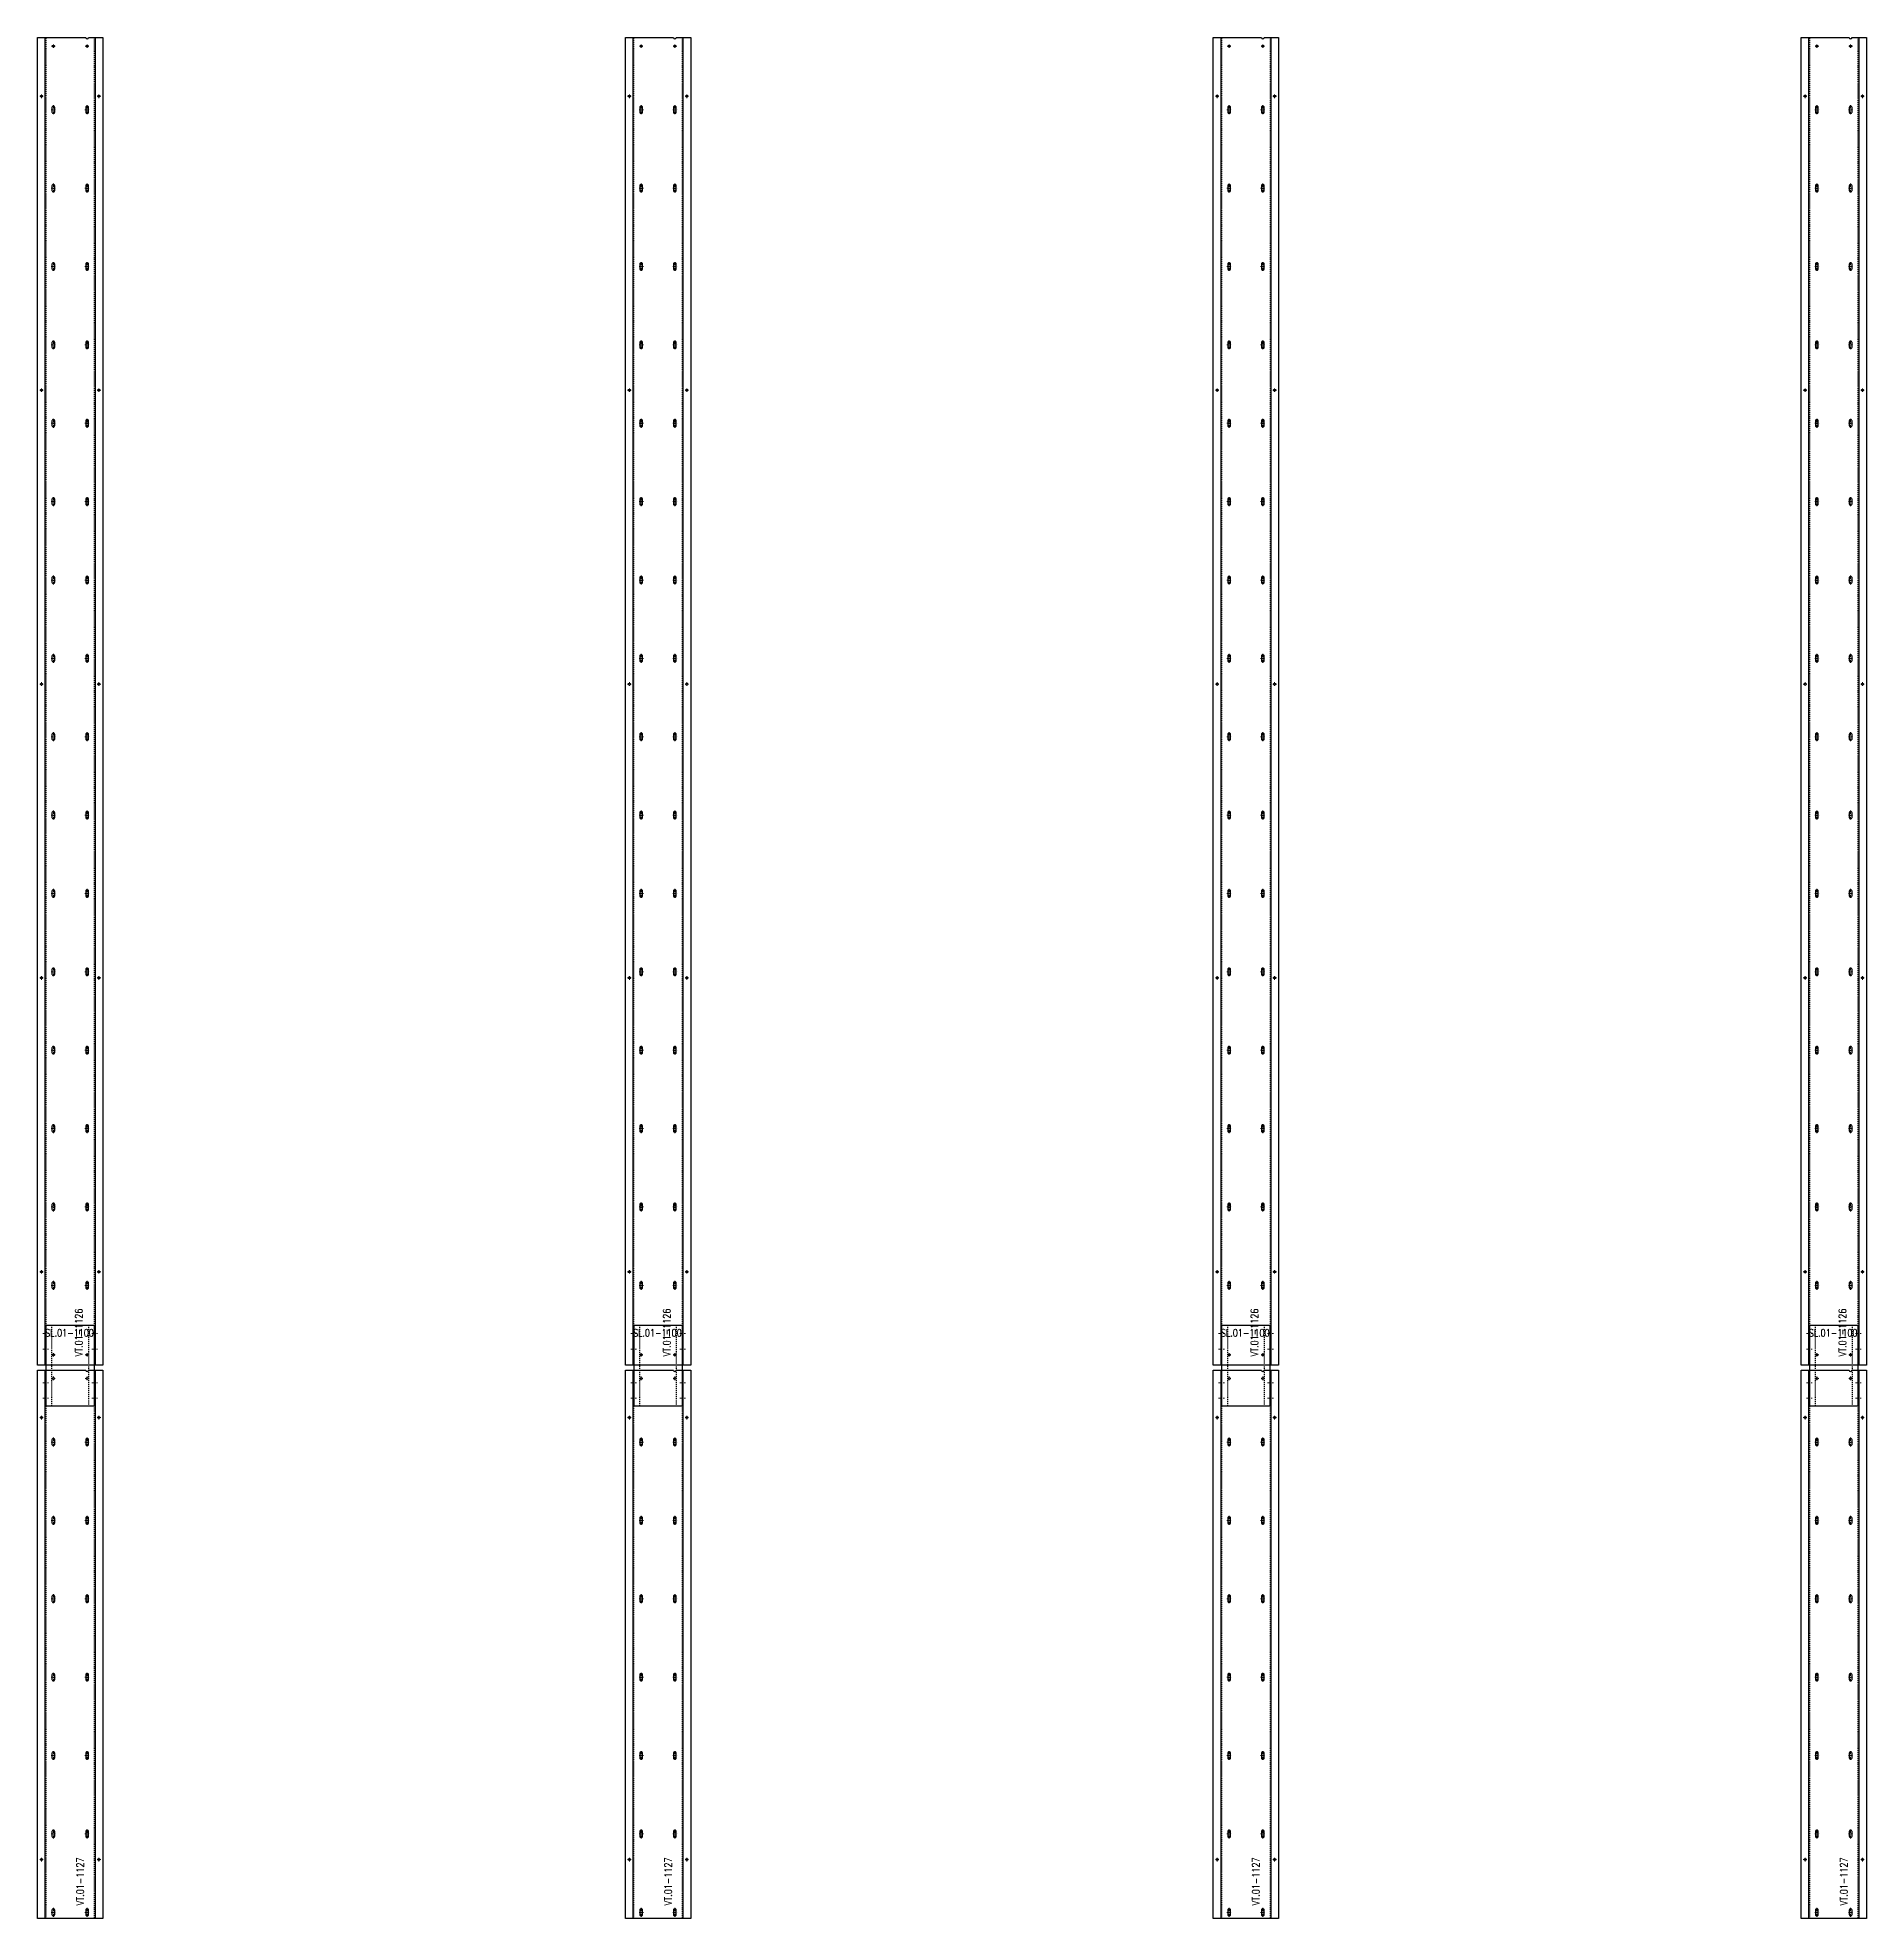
# Model space of a CAD drawing. Header units: inches. Extents: x 11737 to 18084, y -4365 to 1695.
# Drawn here: x 16591 to 16777.6, y -444.2 to -252.2 of the extents above; entities that cross this region are included whole.
import ezdxf

# ---------------------------------------------------------------- set-up
doc = ezdxf.new("R2010")
doc.units = ezdxf.units.IN
doc.header["$MEASUREMENT"] = 0
for name, pattern in [('NBK_Center', [0.541667, 0.333333, -0.0625, 0.083333, -0.0625]), ('NBK_Center2', [0.270833, 0.166667, -0.03125, 0.041667, -0.03125]), ('NBK_Hidden', [0.125, 0.083333, -0.041667]), ('NBK_Hidden2', [0.0625, 0.041667, -0.020833])]:
    doc.linetypes.add(name, pattern=pattern)
doc.layers.get('Defpoints').update_dxf_attribs({"color": 250, "lineweight": 0})
for name, color, linetype, lineweight in [('!Clip - bent', 20, 'Continuous', 25), ('!Clip - bent @ 1', 20, 'Continuous', 25), ('!Dimension', 50, 'Continuous', 5), ('!Extrusion', 140, 'Continuous', 25), ('!Linetype_Center', 220, 'NBK_Center', 9), ('!Linetype_Center2', 222, 'NBK_Center2', 9), ('!Misc2', 252, 'NBK_Hidden2', 5)]:
    doc.layers.add(name, color=color, linetype=linetype, lineweight=lineweight)
doc.styles.add('Romans', font='romans.shx', dxfattribs={"width": 0.8})

# ---------------------------------------------------------------- blocks, each defined once
blk = doc.blocks.new('WEEP HOLE')
at = {"layer": '!Linetype_Center'}
for p, q in [((-0.22, 0.37), (0.22, 0.37)), ((0, 0.83), (0, -0.08))]:
    blk.add_line(p, q, dxfattribs=at)
at = {"color": 0}
blk.add_lwpolyline([(-0.14, 0.61), (-0.14, 0.14, 0.414214), (0, 0, 0.414214), (0.14, 0.14), (0.14, 0.61, 0.414214), (0, 0.75, 0.414214)], format="xyb", close=True, dxfattribs=at)
blk = doc.blocks.new('TAP HOLE_5mm')
at = {"layer": '!Linetype_Center2'}
for points in [[(-0.18, 0), (0.18, 0)], [(0, 0.18), (0, -0.18)]]:
    blk.add_lwpolyline(points, dxfattribs=at)
blk.add_circle((0, 0), 0.101)
blk = doc.blocks.new('CLEAR SECTION HOLE')
at = {"layer": '!Linetype_Center2'}
blk.add_line((-0.33, 0), (0.26, 0), dxfattribs=at)
at = {"layer": '!Misc2'}
blk.add_lwpolyline([(-0.08, 0.1), (0, 0.1), (0, -0.1), (-0.08, -0.1)], close=True, dxfattribs=at)
blk = doc.blocks.new('VT.01-1127-')
at = {"layer": '!Extrusion'}
blk.add_lwpolyline([(-2.45, 60.55), (2.45, 60.55), (2.45, 52.29), (-2.45, 52.29)], close=True, dxfattribs=at)
at = {"layer": '!Extrusion', "linetype": 'NBK_Hidden2'}
blk.add_lwpolyline([(-1.86, 60.55), (1.86, 60.55), (1.86, 52.29), (-1.86, 52.29)], close=True, dxfattribs=at)
at = {"layer": '!Extrusion'}
blk.add_lwpolyline([(3.33, 0), (-3.33, 0), (-3.33, 55.96), (1.58, 55.96, 1), (1.86, 55.96), (3.33, 55.96)], format="xyb", close=True, dxfattribs=at)
for points in [[(1.86, 55.96), (2.54, 55.96), (2.54, 0), (-2.54, 0), (-2.54, 55.96), (1.58, 55.96)], [(-2.54, 55.96), (1.58, 55.96)], [(1.86, 55.96), (2.54, 55.96)]]:
    blk.add_lwpolyline(points, dxfattribs=at)
at = {"layer": '!Extrusion', "linetype": 'NBK_Hidden'}
blk.add_lwpolyline([(1.86, 55.96), (2.46, 55.96), (2.46, 0), (-2.46, 0), (-2.46, 55.96), (1.58, 55.96)], dxfattribs=at)
at = {"layer": '!Dimension', "rotation": 360}
for p in [(-2.46, 54.67), (2.54, 54.67), (-2.46, 53.09), (2.54, 53.09)]:
    blk.add_blockref('CLEAR SECTION HOLE', p, dxfattribs=at)
at = {"layer": '!Extrusion', "rotation": 360}
for name, p in [('TAP HOLE_5mm', (-1.72, 55.12)), ('TAP HOLE_5mm', (1.72, 55.12)), ('TAP HOLE_5mm', (-2.93, 51.12)), ('TAP HOLE_5mm', (2.93, 51.12)), ('WEEP HOLE', (-1.72, 48.25)), ('WEEP HOLE', (1.72, 48.25)), ('WEEP HOLE', (-1.72, 40.25)), ('WEEP HOLE', (1.72, 40.25)), ('WEEP HOLE', (-1.72, 32.25)), ('WEEP HOLE', (1.72, 32.25)), ('WEEP HOLE', (-1.72, 24.25)), ('WEEP HOLE', (1.72, 24.25)), ('WEEP HOLE', (-1.72, 16.25)), ('WEEP HOLE', (1.72, 16.25)), ('WEEP HOLE', (-1.72, 8.25)), ('WEEP HOLE', (1.72, 8.25)), ('TAP HOLE_5mm', (-2.93, 6)), ('TAP HOLE_5mm', (2.93, 6)), ('WEEP HOLE', (-1.72, 0.24)), ('WEEP HOLE', (1.72, 0.24))]:
    blk.add_blockref(name, p, dxfattribs=at)
at = {"layer": 'Defpoints', "color": 30, "insert": (-0.07, 59.77), "char_height": 0.75, "width": 1.65, "attachment_point": 5, "style": 'Romans'}
blk.add_mtext('SL.01-1100', dxfattribs=at)
at = {"layer": 'Defpoints', "color": 1, "insert": (1.02, 3.77), "char_height": 0.75, "width": 1.65, "attachment_point": 5, "rotation": 90, "style": 'Romans'}
blk.add_mtext('VT.01-1127', dxfattribs=at)
blk = doc.blocks.new('SLOTTED SECTION HOLE')
at = {"layer": '!Linetype_Center2'}
blk.add_line((-0.33, 0), (0.26, 0), dxfattribs=at)
at = {"layer": '!Misc2'}
blk.add_lwpolyline([(-0.08, 0.47), (0, 0.47), (0, -0.47), (-0.08, -0.47)], close=True, dxfattribs=at)
blk = doc.blocks.new('VT.01-1126-')
at = {"layer": '!Extrusion'}
blk.add_lwpolyline([(3.33, 0), (-3.33, 0), (-3.33, 135.53), (1.58, 135.53, 1), (1.86, 135.53), (3.33, 135.53)], format="xyb", close=True, dxfattribs=at)
for points in [[(1.86, 135.53), (2.54, 135.53), (2.54, 0), (-2.54, 0), (-2.54, 135.53), (1.58, 135.53)], [(-2.54, 135.53), (1.58, 135.53)], [(1.86, 135.53), (2.54, 135.53)]]:
    blk.add_lwpolyline(points, dxfattribs=at)
at = {"layer": '!Extrusion', "linetype": 'NBK_Hidden'}
blk.add_lwpolyline([(1.86, 135.53), (2.46, 135.53), (2.46, 0), (-2.46, 0), (-2.46, 135.53), (1.58, 135.53)], dxfattribs=at)
at = {"layer": '!Dimension', "rotation": 360}
for p in [(-2.46, 3.23), (-2.46, 1.65), (2.54, 3.23), (2.54, 1.65)]:
    blk.add_blockref('SLOTTED SECTION HOLE', p, dxfattribs=at)
at = {"layer": '!Extrusion', "rotation": 360}
for name, p in [('TAP HOLE_5mm', (-1.72, 134.65)), ('TAP HOLE_5mm', (1.72, 134.65)), ('TAP HOLE_5mm', (-2.93, 129.54)), ('TAP HOLE_5mm', (2.93, 129.54)), ('WEEP HOLE', (-1.72, 127.79)), ('WEEP HOLE', (1.72, 127.79)), ('WEEP HOLE', (-1.72, 119.79)), ('WEEP HOLE', (1.72, 119.79)), ('WEEP HOLE', (-1.72, 111.79)), ('WEEP HOLE', (1.72, 111.79)), ('WEEP HOLE', (-1.72, 103.79)), ('WEEP HOLE', (1.72, 103.79)), ('TAP HOLE_5mm', (-2.93, 99.54)), ('TAP HOLE_5mm', (2.93, 99.54)), ('WEEP HOLE', (-1.72, 95.79)), ('WEEP HOLE', (1.72, 95.79)), ('WEEP HOLE', (-1.72, 87.79)), ('WEEP HOLE', (1.72, 87.79)), ('WEEP HOLE', (-1.72, 79.79)), ('WEEP HOLE', (1.72, 79.79)), ('WEEP HOLE', (-1.72, 71.79)), ('WEEP HOLE', (1.72, 71.79)), ('TAP HOLE_5mm', (-2.93, 69.54)), ('TAP HOLE_5mm', (2.93, 69.54)), ('WEEP HOLE', (-1.72, 63.79)), ('WEEP HOLE', (1.72, 63.79)), ('WEEP HOLE', (-1.72, 55.79)), ('WEEP HOLE', (1.72, 55.79)), ('WEEP HOLE', (-1.72, 47.79)), ('WEEP HOLE', (1.72, 47.79)), ('WEEP HOLE', (-1.72, 39.79)), ('WEEP HOLE', (1.72, 39.79)), ('TAP HOLE_5mm', (-2.93, 39.54)), ('TAP HOLE_5mm', (2.93, 39.54)), ('WEEP HOLE', (-1.72, 31.79)), ('WEEP HOLE', (1.72, 31.79)), ('WEEP HOLE', (-1.72, 23.79)), ('WEEP HOLE', (1.72, 23.79)), ('WEEP HOLE', (-1.72, 15.79)), ('WEEP HOLE', (1.72, 15.79)), ('TAP HOLE_5mm', (-2.93, 9.54)), ('TAP HOLE_5mm', (2.93, 9.54)), ('WEEP HOLE', (-1.72, 7.79)), ('WEEP HOLE', (1.72, 7.79)), ('TAP HOLE_5mm', (-1.72, 1.06)), ('TAP HOLE_5mm', (1.72, 1.06))]:
    blk.add_blockref(name, p, dxfattribs=at)
at = {"layer": 'Defpoints', "color": 1, "insert": (0.88, 3.34), "char_height": 0.75, "width": 1.65, "attachment_point": 5, "rotation": 90, "style": 'Romans'}
blk.add_mtext('VT.01-1126', dxfattribs=at)

msp = doc.modelspace()

# ---------------------------------------------------------------- block references
at = {"layer": '!Clip - bent'}
for p in [(16594.31009, -444.16978), (16654.31009, -444.16978), (16714.31009, -444.16978), (16774.31009, -444.16978)]:
    msp.add_blockref('VT.01-1127-', p, dxfattribs=at)
at = {"layer": '!Clip - bent @ 1'}
for p in [(16594.31009, -387.70767), (16654.31009, -387.70767), (16714.31009, -387.70767), (16774.31009, -387.70767)]:
    msp.add_blockref('VT.01-1126-', p, dxfattribs=at)

doc.saveas('drawing.dxf')
